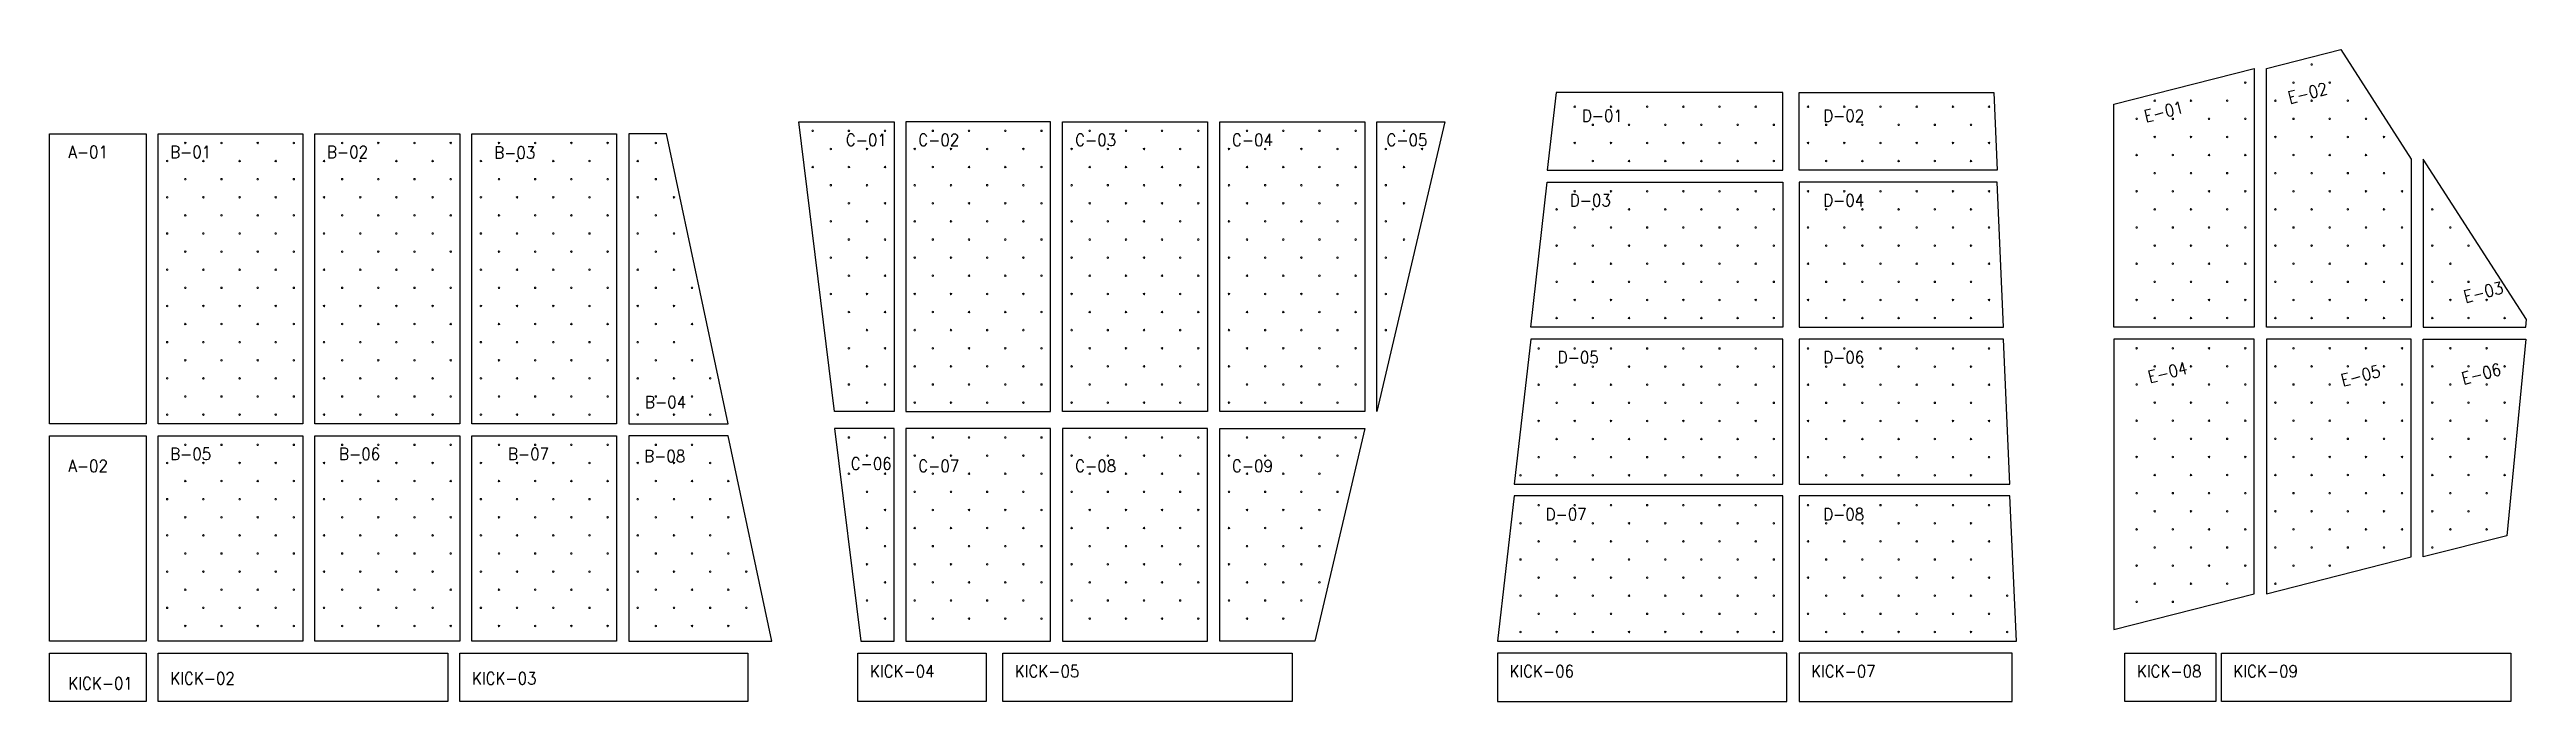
# Model space of a CAD drawing. Header units: millimetres. Extents: x -34000 to 11348, y -4000 to 5971.
# Drawn here: x -34000 to -13471, y -4000 to 1398 of the extents above; entities that cross this region are included whole.
import ezdxf

# ---------------------------------------------------------------- set-up
doc = ezdxf.new("R2010")
doc.units = ezdxf.units.MM
doc.layers.add('drilling', color=4, linetype='CONTINUOUS', lineweight=0)
doc.layers.add('Text', color=6, linetype='CONTINUOUS', lineweight=0)
doc.layers.add('Final', color=3, linetype='CONTINUOUS')
doc.styles.get("Standard").update_dxf_attribs({"font": 'standard'})

msp = doc.modelspace()

# ---------------------------------------------------------------- texts
at = {"layer": 'Text'}
for s, p in [('E-02', (-15433, 949)), ('E-01', (-16626, 795)), ('E-03', (-13977, -699)), ('E-04', (-16594, -1364)), ('E-05', (-14994, -1391)), ('E-06', (-13994, -1376))]:
    msp.add_text(s, height=100, rotation=14.264, dxfattribs=at).set_placement(p)
for s, p in [('D-01', (-21300, 800)), ('D-02', (-19300, 800)), ('C-01', (-27400, 600)), ('C-02', (-26800, 600)), ('C-03', (-25500, 600)), ('C-04', (-24200, 600)), ('C-05', (-22920, 600)), ('A-01', (-33844, 500)), ('B-01', (-33000, 500)), ('B-02', (-31700, 500)), ('B-03', (-30314, 495)), ('D-03', (-21400, 100)), ('D-04', (-19300, 100)), ('D-05', (-21500, -1200)), ('D-06', (-19300, -1200)), ('B-04', (-29064, -1571)), ('A-02', (-33844, -2100)), ('B-05', (-33000, -2000)), ('B-06', (-31600, -2000)), ('B-07', (-30200, -2000)), ('B-08', (-29071, -2018)), ('C-06', (-27360, -2080)), ('C-07', (-26800, -2100)), ('C-08', (-25500, -2100)), ('C-09', (-24200, -2100)), ('D-07', (-21600, -2500)), ('D-08', (-19300, -2500)), ('KICK-01', (-33844, -3900)), ('KICK-02', (-32999, -3859)), ('KICK-03', (-30499, -3859)), ('KICK-04', (-27200, -3800)), ('KICK-05', (-26000, -3800)), ('KICK-06', (-21900, -3800)), ('KICK-07', (-19400, -3800)), ('KICK-08', (-16700, -3800)), ('KICK-09', (-15900, -3800))]:
    msp.add_text(s, height=100, dxfattribs=at).set_placement(p)

# ---------------------------------------------------------------- linework, layer by layer
at = {"layer": 'drilling'}
for centre in [(-15252, 1275), (-15802, 1125), (-15402, 1125), (-15102, 1125), (-21359, 925), (-21059, 925), (-20759, 925), (-20459, 925), (-20159, 925), (-19859, 925), (-19425, 925), (-19125, 925), (-18825, 925), (-18525, 925), (-18225, 925), (-17925, 925), (-16702, 825), (-16552, 975), (-16402, 825), (-16252, 975), (-16102, 825), (-15952, 975), (-15802, 825), (-15552, 975), (-15402, 825), (-15252, 975), (-15102, 825), (-14952, 975), (-14802, 825), (-32875, 625), (-32575, 625), (-32275, 625), (-31975, 625), (-31575, 625), (-31275, 625), (-30975, 625), (-30675, 625), (-30275, 625), (-29975, 625), (-29675, 625), (-29375, 625), (-28975, 625), (-27675, 725), (-27375, 725), (-27075, 725), (-26679, 725), (-26379, 725), (-26079, 725), (-25779, 725), (-25379, 725), (-25079, 725), (-24779, 725), (-24479, 725), (-24075, 725), (-23775, 725), (-23475, 725), (-23175, 725), (-22775, 725), (-21359, 625), (-21209, 775), (-21059, 625), (-20909, 775), (-20759, 625), (-20609, 775), (-20459, 625), (-20309, 775), (-20159, 625), (-20009, 775), (-19859, 625), (-19709, 775), (-19425, 625), (-19275, 775), (-19125, 625), (-18975, 775), (-18825, 625), (-18675, 775), (-18525, 625), (-18375, 775), (-18225, 625), (-18075, 775), (-17925, 625), (-16552, 675), (-16252, 675), (-15952, 675), (-15552, 675), (-15252, 675), (-14952, 675), (-14652, 675), (-33025, 475), (-32725, 475), (-32425, 475), (-32125, 475), (-31725, 475), (-31425, 475), (-31125, 475), (-30825, 475), (-30425, 475), (-30125, 475), (-29825, 475), (-29525, 475), (-29125, 475), (-27675, 425), (-27525, 575), (-27375, 425), (-27225, 575), (-27075, 425), (-26829, 575), (-26679, 425), (-26529, 575), (-26379, 425), (-26229, 575), (-26079, 425), (-25929, 575), (-25779, 425), (-25529, 575), (-25379, 425), (-25229, 575), (-25079, 425), (-24929, 575), (-24779, 425), (-24629, 575), (-24479, 425), (-24225, 575), (-24075, 425), (-23925, 575), (-23775, 425), (-23625, 575), (-23475, 425), (-23325, 575), (-23175, 425), (-22925, 575), (-22775, 425), (-22625, 575), (-21209, 475), (-20909, 475), (-20609, 475), (-20309, 475), (-20009, 475), (-19709, 475), (-19275, 475), (-18975, 475), (-18675, 475), (-18375, 475), (-18075, 475), (-16702, 525), (-16402, 525), (-16102, 525), (-15802, 525), (-15402, 525), (-15102, 525), (-14802, 525), (-32875, 325), (-32575, 325), (-32275, 325), (-31975, 325), (-31575, 325), (-31275, 325), (-30975, 325), (-30675, 325), (-30275, 325), (-29975, 325), (-29675, 325), (-29375, 325), (-28975, 325), (-27525, 275), (-27225, 275), (-26829, 275), (-26529, 275), (-26229, 275), (-25929, 275), (-25529, 275), (-25229, 275), (-24929, 275), (-24629, 275), (-24225, 275), (-23925, 275), (-23625, 275), (-23325, 275), (-22925, 275), (-21359, 225), (-21059, 225), (-20759, 225), (-20459, 225), (-20159, 225), (-19859, 225), (-19425, 225), (-19125, 225), (-18825, 225), (-18525, 225), (-18225, 225), (-17925, 225), (-16702, 225), (-16552, 375), (-16402, 225), (-16252, 375), (-16102, 225), (-15952, 375), (-15802, 225), (-15552, 375), (-15402, 225), (-15252, 375), (-15102, 225), (-14952, 375), (-14802, 225), (-14652, 375), (-14502, 225), (-33025, 175), (-32875, 25), (-32725, 175), (-32575, 25), (-32425, 175), (-32275, 25), (-32125, 175), (-31975, 25), (-31725, 175), (-31575, 25), (-31425, 175), (-31275, 25), (-31125, 175), (-30975, 25), (-30825, 175), (-30675, 25), (-30425, 175), (-30275, 25), (-30125, 175), (-29975, 25), (-29825, 175), (-29675, 25), (-29525, 175), (-29375, 25), (-29125, 175), (-28975, 25), (-28825, 175), (-27375, 125), (-27075, 125), (-26679, 125), (-26379, 125), (-26079, 125), (-25779, 125), (-25379, 125), (-25079, 125), (-24779, 125), (-24479, 125), (-24075, 125), (-23775, 125), (-23475, 125), (-23175, 125), (-22775, 125), (-21509, 75), (-21209, 75), (-20909, 75), (-20609, 75), (-20309, 75), (-20009, 75), (-19709, 75), (-19275, 75), (-18975, 75), (-18675, 75), (-18375, 75), (-18075, 75), (-16552, 75), (-16252, 75), (-15952, 75), (-15552, 75), (-15252, 75), (-14952, 75), (-14652, 75), (-14252, 75), (-33025, -125), (-32725, -125), (-32425, -125), (-32125, -125), (-31725, -125), (-31425, -125), (-31125, -125), (-30825, -125), (-30425, -125), (-30125, -125), (-29825, -125), (-29525, -125), (-29125, -125), (-28825, -125), (-27525, -25), (-27375, -175), (-27225, -25), (-27075, -175), (-26829, -25), (-26679, -175), (-26529, -25), (-26379, -175), (-26229, -25), (-26079, -175), (-25929, -25), (-25779, -175), (-25529, -25), (-25379, -175), (-25229, -25), (-25079, -175), (-24929, -25), (-24779, -175), (-24629, -25), (-24479, -175), (-24225, -25), (-24075, -175), (-23925, -25), (-23775, -175), (-23625, -25), (-23475, -175), (-23325, -25), (-23175, -175), (-22925, -25), (-22775, -175), (-21359, -75), (-21059, -75), (-20759, -75), (-20459, -75), (-20159, -75), (-19859, -75), (-19425, -75), (-19125, -75), (-18825, -75), (-18525, -75), (-18225, -75), (-17925, -75), (-16702, -75), (-16402, -75), (-16102, -75), (-15802, -75), (-15402, -75), (-15102, -75), (-14802, -75), (-14502, -75), (-14102, -75), (-32875, -275), (-32575, -275), (-32275, -275), (-31975, -275), (-31575, -275), (-31275, -275), (-30975, -275), (-30675, -275), (-30275, -275), (-29975, -275), (-29675, -275), (-29375, -275), (-28975, -275), (-27525, -325), (-27225, -325), (-26829, -325), (-26529, -325), (-26229, -325), (-25929, -325), (-25529, -325), (-25229, -325), (-24929, -325), (-24629, -325), (-24225, -325), (-23925, -325), (-23625, -325), (-23325, -325), (-22925, -325), (-21509, -225), (-21359, -375), (-21209, -225), (-21059, -375), (-20909, -225), (-20759, -375), (-20609, -225), (-20459, -375), (-20309, -225), (-20159, -375), (-20009, -225), (-19859, -375), (-19709, -225), (-19425, -375), (-19275, -225), (-19125, -375), (-18975, -225), (-18825, -375), (-18675, -225), (-18525, -375), (-18375, -225), (-18225, -375), (-18075, -225), (-17925, -375), (-16702, -375), (-16552, -225), (-16402, -375), (-16252, -225), (-16102, -375), (-15952, -225), (-15802, -375), (-15552, -225), (-15402, -375), (-15252, -225), (-15102, -375), (-14952, -225), (-14802, -375), (-14652, -225), (-14502, -375), (-14252, -225), (-14102, -375), (-13952, -225), (-33025, -425), (-32875, -575), (-32725, -425), (-32575, -575), (-32425, -425), (-32275, -575), (-32125, -425), (-31975, -575), (-31725, -425), (-31575, -575), (-31425, -425), (-31275, -575), (-31125, -425), (-30975, -575), (-30825, -425), (-30675, -575), (-30425, -425), (-30275, -575), (-30125, -425), (-29975, -575), (-29825, -425), (-29675, -575), (-29525, -425), (-29375, -575), (-29125, -425), (-28975, -575), (-28825, -425), (-28675, -575), (-27375, -475), (-27075, -475), (-26679, -475), (-26379, -475), (-26079, -475), (-25779, -475), (-25379, -475), (-25079, -475), (-24779, -475), (-24479, -475), (-24075, -475), (-23775, -475), (-23475, -475), (-23175, -475), (-21509, -525), (-21209, -525), (-20909, -525), (-20609, -525), (-20309, -525), (-20009, -525), (-19709, -525), (-19275, -525), (-18975, -525), (-18675, -525), (-18375, -525), (-18075, -525), (-16552, -525), (-16252, -525), (-15952, -525), (-15552, -525), (-15252, -525), (-14952, -525), (-14652, -525), (-14252, -525), (-13952, -525), (-33025, -725), (-32725, -725), (-32425, -725), (-32125, -725), (-31725, -725), (-31425, -725), (-31125, -725), (-30825, -725), (-30425, -725), (-30125, -725), (-29825, -725), (-29525, -725), (-29125, -725), (-28825, -725), (-27525, -625), (-27375, -775), (-27225, -625), (-27075, -775), (-26829, -625), (-26679, -775), (-26529, -625), (-26379, -775), (-26229, -625), (-26079, -775), (-25929, -625), (-25779, -775), (-25529, -625), (-25379, -775), (-25229, -625), (-25079, -775), (-24929, -625), (-24779, -775), (-24629, -625), (-24479, -775), (-24225, -625), (-24075, -775), (-23925, -625), (-23775, -775), (-23625, -625), (-23475, -775), (-23325, -625), (-23175, -775), (-22925, -625), (-21509, -825), (-21359, -675), (-21209, -825), (-21059, -675), (-20909, -825), (-20759, -675), (-20609, -825), (-20459, -675), (-20309, -825), (-20159, -675), (-20009, -825), (-19859, -675), (-19709, -825), (-19425, -675), (-19275, -825), (-19125, -675), (-18975, -825), (-18825, -675), (-18675, -825), (-18525, -675), (-18375, -825), (-18225, -675), (-18075, -825), (-17925, -675), (-16702, -675), (-16552, -825), (-16402, -675), (-16252, -825), (-16102, -675), (-15952, -825), (-15802, -675), (-15552, -825), (-15402, -675), (-15252, -825), (-15102, -675), (-14952, -825), (-14802, -675), (-14652, -825), (-14502, -675), (-14252, -825), (-14102, -675), (-13952, -825), (-13802, -675), (-13652, -825), (-33025, -1025), (-32875, -875), (-32725, -1025), (-32575, -875), (-32425, -1025), (-32275, -875), (-32125, -1025), (-31975, -875), (-31725, -1025), (-31575, -875), (-31425, -1025), (-31275, -875), (-31125, -1025), (-30975, -875), (-30825, -1025), (-30675, -875), (-30425, -1025), (-30275, -875), (-30125, -1025), (-29975, -875), (-29825, -1025), (-29675, -875), (-29525, -1025), (-29375, -875), (-29125, -1025), (-28975, -875), (-28825, -1025), (-28675, -875), (-27225, -925), (-26829, -925), (-26529, -925), (-26229, -925), (-25929, -925), (-25529, -925), (-25229, -925), (-24929, -925), (-24629, -925), (-24225, -925), (-23925, -925), (-23625, -925), (-23325, -925), (-22925, -925), (-32875, -1175), (-32575, -1175), (-32275, -1175), (-31975, -1175), (-31575, -1175), (-31275, -1175), (-30975, -1175), (-30675, -1175), (-30275, -1175), (-29975, -1175), (-29675, -1175), (-29375, -1175), (-28975, -1175), (-28675, -1175), (-27375, -1075), (-27225, -1225), (-27075, -1075), (-26829, -1225), (-26679, -1075), (-26529, -1225), (-26379, -1075), (-26229, -1225), (-26079, -1075), (-25929, -1225), (-25779, -1075), (-25529, -1225), (-25379, -1075), (-25229, -1225), (-25079, -1075), (-24929, -1225), (-24779, -1075), (-24629, -1225), (-24479, -1075), (-24225, -1225), (-24075, -1075), (-23925, -1225), (-23775, -1075), (-23625, -1225), (-23475, -1075), (-23325, -1225), (-23175, -1075), (-21659, -1077), (-21509, -1227), (-21359, -1077), (-21209, -1227), (-21059, -1077), (-20909, -1227), (-20759, -1077), (-20609, -1227), (-20459, -1077), (-20309, -1227), (-20159, -1077), (-20009, -1227), (-19859, -1077), (-19709, -1227), (-19425, -1077), (-19275, -1227), (-19125, -1077), (-18975, -1227), (-18825, -1077), (-18675, -1227), (-18525, -1077), (-18375, -1227), (-18225, -1077), (-18075, -1227), (-17925, -1077), (-16702, -1075), (-16552, -1225), (-16402, -1075), (-16252, -1225), (-16102, -1075), (-15952, -1225), (-15802, -1075), (-15552, -1225), (-15402, -1075), (-15252, -1225), (-15102, -1075), (-14952, -1225), (-14802, -1075), (-14652, -1225), (-14502, -1075), (-14252, -1225), (-14102, -1075), (-13952, -1225), (-13802, -1075), (-13652, -1225), (-33025, -1325), (-32725, -1325), (-32425, -1325), (-32125, -1325), (-31725, -1325), (-31425, -1325), (-31125, -1325), (-30825, -1325), (-30425, -1325), (-30125, -1325), (-29825, -1325), (-29525, -1325), (-29125, -1325), (-28825, -1325), (-28525, -1325), (-27375, -1375), (-27075, -1375), (-26679, -1375), (-26379, -1375), (-26079, -1375), (-25779, -1375), (-25379, -1375), (-25079, -1375), (-24779, -1375), (-24479, -1375), (-24075, -1375), (-23775, -1375), (-23475, -1375), (-23175, -1375), (-21659, -1377), (-21359, -1377), (-21059, -1377), (-20759, -1377), (-20459, -1377), (-20159, -1377), (-19859, -1377), (-19425, -1377), (-19125, -1377), (-18825, -1377), (-18525, -1377), (-18225, -1377), (-17925, -1377), (-16702, -1375), (-16402, -1375), (-16102, -1375), (-15802, -1375), (-15402, -1375), (-15102, -1375), (-14802, -1375), (-14502, -1375), (-14102, -1375), (-13802, -1375), (-33025, -1625), (-32875, -1475), (-32725, -1625), (-32575, -1475), (-32425, -1625), (-32275, -1475), (-32125, -1625), (-31975, -1475), (-31725, -1625), (-31575, -1475), (-31425, -1625), (-31275, -1475), (-31125, -1625), (-30975, -1475), (-30825, -1625), (-30675, -1475), (-30425, -1625), (-30275, -1475), (-30125, -1625), (-29975, -1475), (-29825, -1625), (-29675, -1475), (-29525, -1625), (-29375, -1475), (-29125, -1625), (-28975, -1475), (-28825, -1625), (-28675, -1475), (-28525, -1625), (-27225, -1525), (-26829, -1525), (-26529, -1525), (-26229, -1525), (-25929, -1525), (-25529, -1525), (-25229, -1525), (-24929, -1525), (-24629, -1525), (-24225, -1525), (-23925, -1525), (-23625, -1525), (-23325, -1525), (-21509, -1527), (-21209, -1527), (-20909, -1527), (-20609, -1527), (-20309, -1527), (-20009, -1527), (-19709, -1527), (-19275, -1527), (-18975, -1527), (-18675, -1527), (-18375, -1527), (-18075, -1527), (-16552, -1525), (-16252, -1525), (-15952, -1525), (-15552, -1525), (-15252, -1525), (-14952, -1525), (-14652, -1525), (-14252, -1525), (-13952, -1525), (-13652, -1525), (-27375, -1814), (-27075, -1814), (-26679, -1814), (-26379, -1814), (-26079, -1814), (-25779, -1814), (-25379, -1814), (-25079, -1814), (-24779, -1814), (-24479, -1814), (-24075, -1814), (-23775, -1814), (-23475, -1814), (-23175, -1814), (-21659, -1677), (-21509, -1827), (-21359, -1677), (-21209, -1827), (-21059, -1677), (-20909, -1827), (-20759, -1677), (-20609, -1827), (-20459, -1677), (-20309, -1827), (-20159, -1677), (-20009, -1827), (-19859, -1677), (-19709, -1827), (-19425, -1677), (-19275, -1827), (-19125, -1677), (-18975, -1827), (-18825, -1677), (-18675, -1827), (-18525, -1677), (-18375, -1827), (-18225, -1677), (-18075, -1827), (-17925, -1677), (-16702, -1675), (-16552, -1825), (-16402, -1675), (-16252, -1825), (-16102, -1675), (-15952, -1825), (-15802, -1675), (-15552, -1825), (-15402, -1675), (-15252, -1825), (-15102, -1675), (-14952, -1825), (-14802, -1675), (-14652, -1825), (-14502, -1675), (-14252, -1825), (-14102, -1675), (-13952, -1825), (-13802, -1675), (-13652, -1825), (-33025, -2025), (-32875, -1875), (-32725, -2025), (-32575, -1875), (-32425, -2025), (-32275, -1875), (-32125, -2025), (-31975, -1875), (-31725, -2025), (-31575, -1875), (-31425, -2025), (-31275, -1875), (-31125, -2025), (-30975, -1875), (-30825, -2025), (-30675, -1875), (-30425, -2025), (-30275, -1875), (-30125, -2025), (-29975, -1875), (-29825, -2025), (-29675, -1875), (-29525, -2025), (-29375, -1875), (-29125, -2025), (-28975, -1875), (-28825, -2025), (-28675, -1875), (-28525, -2025), (-27225, -1964), (-26829, -1964), (-26529, -1964), (-26229, -1964), (-25929, -1964), (-25529, -1964), (-25229, -1964), (-24929, -1964), (-24629, -1964), (-24225, -1964), (-23925, -1964), (-23625, -1964), (-23325, -1964), (-21659, -1977), (-21359, -1977), (-21059, -1977), (-20759, -1977), (-20459, -1977), (-20159, -1977), (-19859, -1977), (-19425, -1977), (-19125, -1977), (-18825, -1977), (-18525, -1977), (-18225, -1977), (-17925, -1977), (-16702, -1975), (-16402, -1975), (-16102, -1975), (-15802, -1975), (-15402, -1975), (-15102, -1975), (-14802, -1975), (-14502, -1975), (-14102, -1975), (-13802, -1975), (-32875, -2175), (-32575, -2175), (-32275, -2175), (-31975, -2175), (-31575, -2175), (-31275, -2175), (-30975, -2175), (-30675, -2175), (-30275, -2175), (-29975, -2175), (-29675, -2175), (-29375, -2175), (-28975, -2175), (-28675, -2175), (-28375, -2175), (-27375, -2114), (-27225, -2264), (-27075, -2114), (-26829, -2264), (-26679, -2114), (-26529, -2264), (-26379, -2114), (-26229, -2264), (-26079, -2114), (-25929, -2264), (-25779, -2114), (-25529, -2264), (-25379, -2114), (-25229, -2264), (-25079, -2114), (-24929, -2264), (-24779, -2114), (-24629, -2264), (-24479, -2114), (-24225, -2264), (-24075, -2114), (-23925, -2264), (-23775, -2114), (-23625, -2264), (-23475, -2114), (-23325, -2264), (-21809, -2127), (-21509, -2127), (-21209, -2127), (-20909, -2127), (-20609, -2127), (-20309, -2127), (-20009, -2127), (-19709, -2127), (-19275, -2127), (-18975, -2127), (-18675, -2127), (-18375, -2127), (-18075, -2127), (-16552, -2125), (-16252, -2125), (-15952, -2125), (-15552, -2125), (-15252, -2125), (-14952, -2125), (-14652, -2125), (-14252, -2125), (-13952, -2125), (-13652, -2125), (-33025, -2325), (-32725, -2325), (-32425, -2325), (-32125, -2325), (-31725, -2325), (-31425, -2325), (-31125, -2325), (-30825, -2325), (-30425, -2325), (-30125, -2325), (-29825, -2325), (-29525, -2325), (-29125, -2325), (-28825, -2325), (-28525, -2325), (-27075, -2414), (-26679, -2414), (-26379, -2414), (-26079, -2414), (-25779, -2414), (-25379, -2414), (-25079, -2414), (-24779, -2414), (-24479, -2414), (-24075, -2414), (-23775, -2414), (-23475, -2414), (-21659, -2375), (-21359, -2375), (-21059, -2375), (-20759, -2375), (-20459, -2375), (-20159, -2375), (-19859, -2375), (-19425, -2375), (-19125, -2375), (-18825, -2375), (-18525, -2375), (-18225, -2375), (-17925, -2375), (-16702, -2275), (-16552, -2425), (-16402, -2275), (-16252, -2425), (-16102, -2275), (-15952, -2425), (-15802, -2275), (-15552, -2425), (-15402, -2275), (-15252, -2425), (-15102, -2275), (-14952, -2425), (-14802, -2275), (-14652, -2425), (-14502, -2275), (-14252, -2425), (-14102, -2275), (-13952, -2425), (-13802, -2275), (-33025, -2625), (-32875, -2475), (-32725, -2625), (-32575, -2475), (-32425, -2625), (-32275, -2475), (-32125, -2625), (-31975, -2475), (-31725, -2625), (-31575, -2475), (-31425, -2625), (-31275, -2475), (-31125, -2625), (-30975, -2475), (-30825, -2625), (-30675, -2475), (-30425, -2625), (-30275, -2475), (-30125, -2625), (-29975, -2475), (-29825, -2625), (-29675, -2475), (-29525, -2625), (-29375, -2475), (-29125, -2625), (-28975, -2475), (-28825, -2625), (-28675, -2475), (-28525, -2625), (-28375, -2475), (-27225, -2564), (-26829, -2564), (-26529, -2564), (-26229, -2564), (-25929, -2564), (-25529, -2564), (-25229, -2564), (-24929, -2564), (-24629, -2564), (-24225, -2564), (-23925, -2564), (-23625, -2564), (-21809, -2525), (-21659, -2675), (-21509, -2525), (-21359, -2675), (-21209, -2525), (-21059, -2675), (-20909, -2525), (-20759, -2675), (-20609, -2525), (-20459, -2675), (-20309, -2525), (-20159, -2675), (-20009, -2525), (-19859, -2675), (-19709, -2525), (-19425, -2675), (-19275, -2525), (-19125, -2675), (-18975, -2525), (-18825, -2675), (-18675, -2525), (-18525, -2675), (-18375, -2525), (-18225, -2675), (-18075, -2525), (-17925, -2675), (-16702, -2575), (-16402, -2575), (-16102, -2575), (-15802, -2575), (-15402, -2575), (-15102, -2575), (-14802, -2575), (-14502, -2575), (-14102, -2575), (-13802, -2575), (-32875, -2775), (-32575, -2775), (-32275, -2775), (-31975, -2775), (-31575, -2775), (-31275, -2775), (-30975, -2775), (-30675, -2775), (-30275, -2775), (-29975, -2775), (-29675, -2775), (-29375, -2775), (-28975, -2775), (-28675, -2775), (-28375, -2775), (-27225, -2864), (-27075, -2714), (-26829, -2864), (-26679, -2714), (-26529, -2864), (-26379, -2714), (-26229, -2864), (-26079, -2714), (-25929, -2864), (-25779, -2714), (-25529, -2864), (-25379, -2714), (-25229, -2864), (-25079, -2714), (-24929, -2864), (-24779, -2714), (-24629, -2864), (-24479, -2714), (-24225, -2864), (-24075, -2714), (-23925, -2864), (-23775, -2714), (-23625, -2864), (-23475, -2714), (-21809, -2825), (-21509, -2825), (-21209, -2825), (-20909, -2825), (-20609, -2825), (-20309, -2825), (-20009, -2825), (-19709, -2825), (-19275, -2825), (-18975, -2825), (-18675, -2825), (-18375, -2825), (-18075, -2825), (-16702, -2875), (-16552, -2725), (-16402, -2875), (-16252, -2725), (-16102, -2875), (-15952, -2725), (-15802, -2875), (-15552, -2725), (-15402, -2875), (-15252, -2725), (-15102, -2875), (-14952, -2725), (-14652, -2725), (-14252, -2725), (-33025, -2925), (-32875, -3075), (-32725, -2925), (-32575, -3075), (-32425, -2925), (-32275, -3075), (-32125, -2925), (-31975, -3075), (-31725, -2925), (-31575, -3075), (-31425, -2925), (-31275, -3075), (-31125, -2925), (-30975, -3075), (-30825, -2925), (-30675, -3075), (-30425, -2925), (-30275, -3075), (-30125, -2925), (-29975, -3075), (-29825, -2925), (-29675, -3075), (-29525, -2925), (-29375, -3075), (-29125, -2925), (-28975, -3075), (-28825, -2925), (-28675, -3075), (-28525, -2925), (-28375, -3075), (-28225, -2925), (-27075, -3014), (-26679, -3014), (-26379, -3014), (-26079, -3014), (-25779, -3014), (-25379, -3014), (-25079, -3014), (-24779, -3014), (-24479, -3014), (-24075, -3014), (-23775, -3014), (-23475, -3014), (-21659, -2975), (-21359, -2975), (-21059, -2975), (-20759, -2975), (-20459, -2975), (-20159, -2975), (-19859, -2975), (-19425, -2975), (-19125, -2975), (-18825, -2975), (-18525, -2975), (-18225, -2975), (-17925, -2975), (-16552, -3025), (-16252, -3025), (-15952, -3025), (-15552, -3025), (-33025, -3225), (-32725, -3225), (-32425, -3225), (-32125, -3225), (-31725, -3225), (-31425, -3225), (-31125, -3225), (-30825, -3225), (-30425, -3225), (-30125, -3225), (-29825, -3225), (-29525, -3225), (-29125, -3225), (-28825, -3225), (-28525, -3225), (-28225, -3225), (-27225, -3164), (-26829, -3164), (-26529, -3164), (-26229, -3164), (-25929, -3164), (-25529, -3164), (-25229, -3164), (-24929, -3164), (-24629, -3164), (-24225, -3164), (-23925, -3164), (-23625, -3164), (-21809, -3125), (-21659, -3275), (-21509, -3125), (-21359, -3275), (-21209, -3125), (-21059, -3275), (-20909, -3125), (-20759, -3275), (-20609, -3125), (-20459, -3275), (-20309, -3125), (-20159, -3275), (-20009, -3125), (-19859, -3275), (-19709, -3125), (-19425, -3275), (-19275, -3125), (-19125, -3275), (-18975, -3125), (-18825, -3275), (-18675, -3125), (-18525, -3275), (-18375, -3125), (-18225, -3275), (-18075, -3125), (-17925, -3275), (-17775, -3125), (-16702, -3175), (-16402, -3175), (-32875, -3375), (-32575, -3375), (-32275, -3375), (-31975, -3375), (-31575, -3375), (-31275, -3375), (-30975, -3375), (-30675, -3375), (-30275, -3375), (-29975, -3375), (-29675, -3375), (-29375, -3375), (-28975, -3375), (-28675, -3375), (-28375, -3375), (-27075, -3314), (-26679, -3314), (-26379, -3314), (-26079, -3314), (-25779, -3314), (-25379, -3314), (-25079, -3314), (-24779, -3314), (-24479, -3314), (-24075, -3314), (-23775, -3314), (-21809, -3425), (-21509, -3425), (-21209, -3425), (-20909, -3425), (-20609, -3425), (-20309, -3425), (-20009, -3425), (-19709, -3425), (-19275, -3425), (-18975, -3425), (-18675, -3425), (-18375, -3425), (-18075, -3425), (-17775, -3425)]:
    msp.add_circle(centre, 6.5, dxfattribs=at)
at = {"layer": 'Final'}
msp.add_line((-21587, 300), (-21587, 300), dxfattribs=at)
for points in [[(-15727, 1241), (-15727, -900), (-16891, -900), (-16891, 945)], [(-15627, 1241), (-15009, 1398), (-14427, 492), (-14427, -900), (-15627, -900)], [(-19634, 1043), (-21513, 1043), (-21587, 400), (-19634, 400)], [(-19500, 400), (-19500, 1043), (-17886, 1043), (-17858, 400)], [(-34000, 700), (-33200, 700), (-33200, -1700), (-34000, -1700)], [(-33100, 700), (-31900, 700), (-31900, -1700), (-33100, -1700)], [(-31800, 700), (-30600, 700), (-30600, -1700), (-31800, -1700)], [(-30500, 700), (-29300, 700), (-29300, -1700), (-30500, -1700)], [(-29200, 700), (-29200, -1700), (-28375, -1700), (-28887, 700)], [(-27790, 800), (-27000, 800), (-27000, -1600), (-27494, -1600)], [(-26904, -1600), (-25704, -1600), (-25704, 800), (-26904, 800)], [(-24404, -1600), (-25604, -1600), (-25604, 800), (-24404, 800)], [(-23100, -1600), (-24300, -1600), (-24300, 800), (-23100, 800)], [(-22437, 800), (-23000, -1600), (-23000, 800)], [(-14327, 492), (-14327, -900), (-13477, -900), (-13471, -838)], [(-19634, -900), (-21724, -900), (-21587, 300), (-19634, 300)], [(-17805, -900), (-17858, 300), (-19500, 300), (-19500, -900)], [(-21862, -2200), (-19634, -2200), (-19634, -1000), (-21724, -1000)], [(-19500, -2200), (-17752, -2200), (-17805, -1000), (-19500, -1000)], [(-16891, -3405), (-15727, -3109), (-15727, -1000), (-16891, -1000)], [(-14427, -1000), (-15627, -1000), (-15627, -3109), (-14427, -2803)], [(-14327, -2803), (-14327, -1000), (-13477, -1000), (-13635, -2628)], [(-34000, -1800), (-33200, -1800), (-33200, -3500), (-34000, -3500)], [(-33100, -1800), (-31900, -1800), (-31900, -3500), (-33100, -3500)], [(-31800, -1800), (-30600, -1800), (-30600, -3500), (-31800, -3500)], [(-30500, -1800), (-29300, -1800), (-29300, -3500), (-30500, -3500)], [(-29200, -3500), (-28013, -3500), (-28375, -1800), (-29200, -1800)], [(-27494, -1739), (-27277, -3500), (-27000, -3500), (-27000, -1739)], [(-26904, -3500), (-25704, -3500), (-25704, -1739), (-26904, -1739)], [(-25604, -3500), (-24404, -3500), (-24404, -1739), (-25604, -1739)], [(-24300, -3500), (-24300, -1739), (-23100, -1739), (-23513, -3500)], [(-22000, -3500), (-19634, -3500), (-19634, -2298), (-19634, -2298), (-21862, -2298)], [(-19500, -2298), (-19500, -3500), (-17699, -3500), (-17752, -2298)], [(-34000, -3600), (-33200, -3600), (-33200, -4000), (-34000, -4000)], [(-33100, -3600), (-30700, -3600), (-30700, -4000), (-33100, -4000)], [(-30600, -3600), (-28213, -3600), (-28213, -4000), (-30600, -4000)], [(-27300, -3600), (-26236, -3600), (-26236, -4000), (-27300, -4000)], [(-23700, -4000), (-26100, -4000), (-26100, -3600), (-23700, -3600)], [(-22000, -4000), (-19600, -4000), (-19600, -3600), (-22000, -3600)], [(-17733, -3600), (-19500, -3600), (-19500, -4000), (-17733, -4000)], [(-16047, -4000), (-16800, -4000), (-16800, -3600), (-16047, -3600)], [(-13600, -4000), (-16000, -4000), (-16000, -3600), (-13600, -3600)]]:
    msp.add_lwpolyline(points, close=True, dxfattribs=at)

msp.set_redraw_order([(e.dxf.handle, doc.entitydb.next_handle()) for e in msp.query("TEXT MTEXT ATTDEF DIMENSION ARC_DIMENSION")])  # texts and dimensions are drawn at this point

doc.saveas('drawing.dxf')
